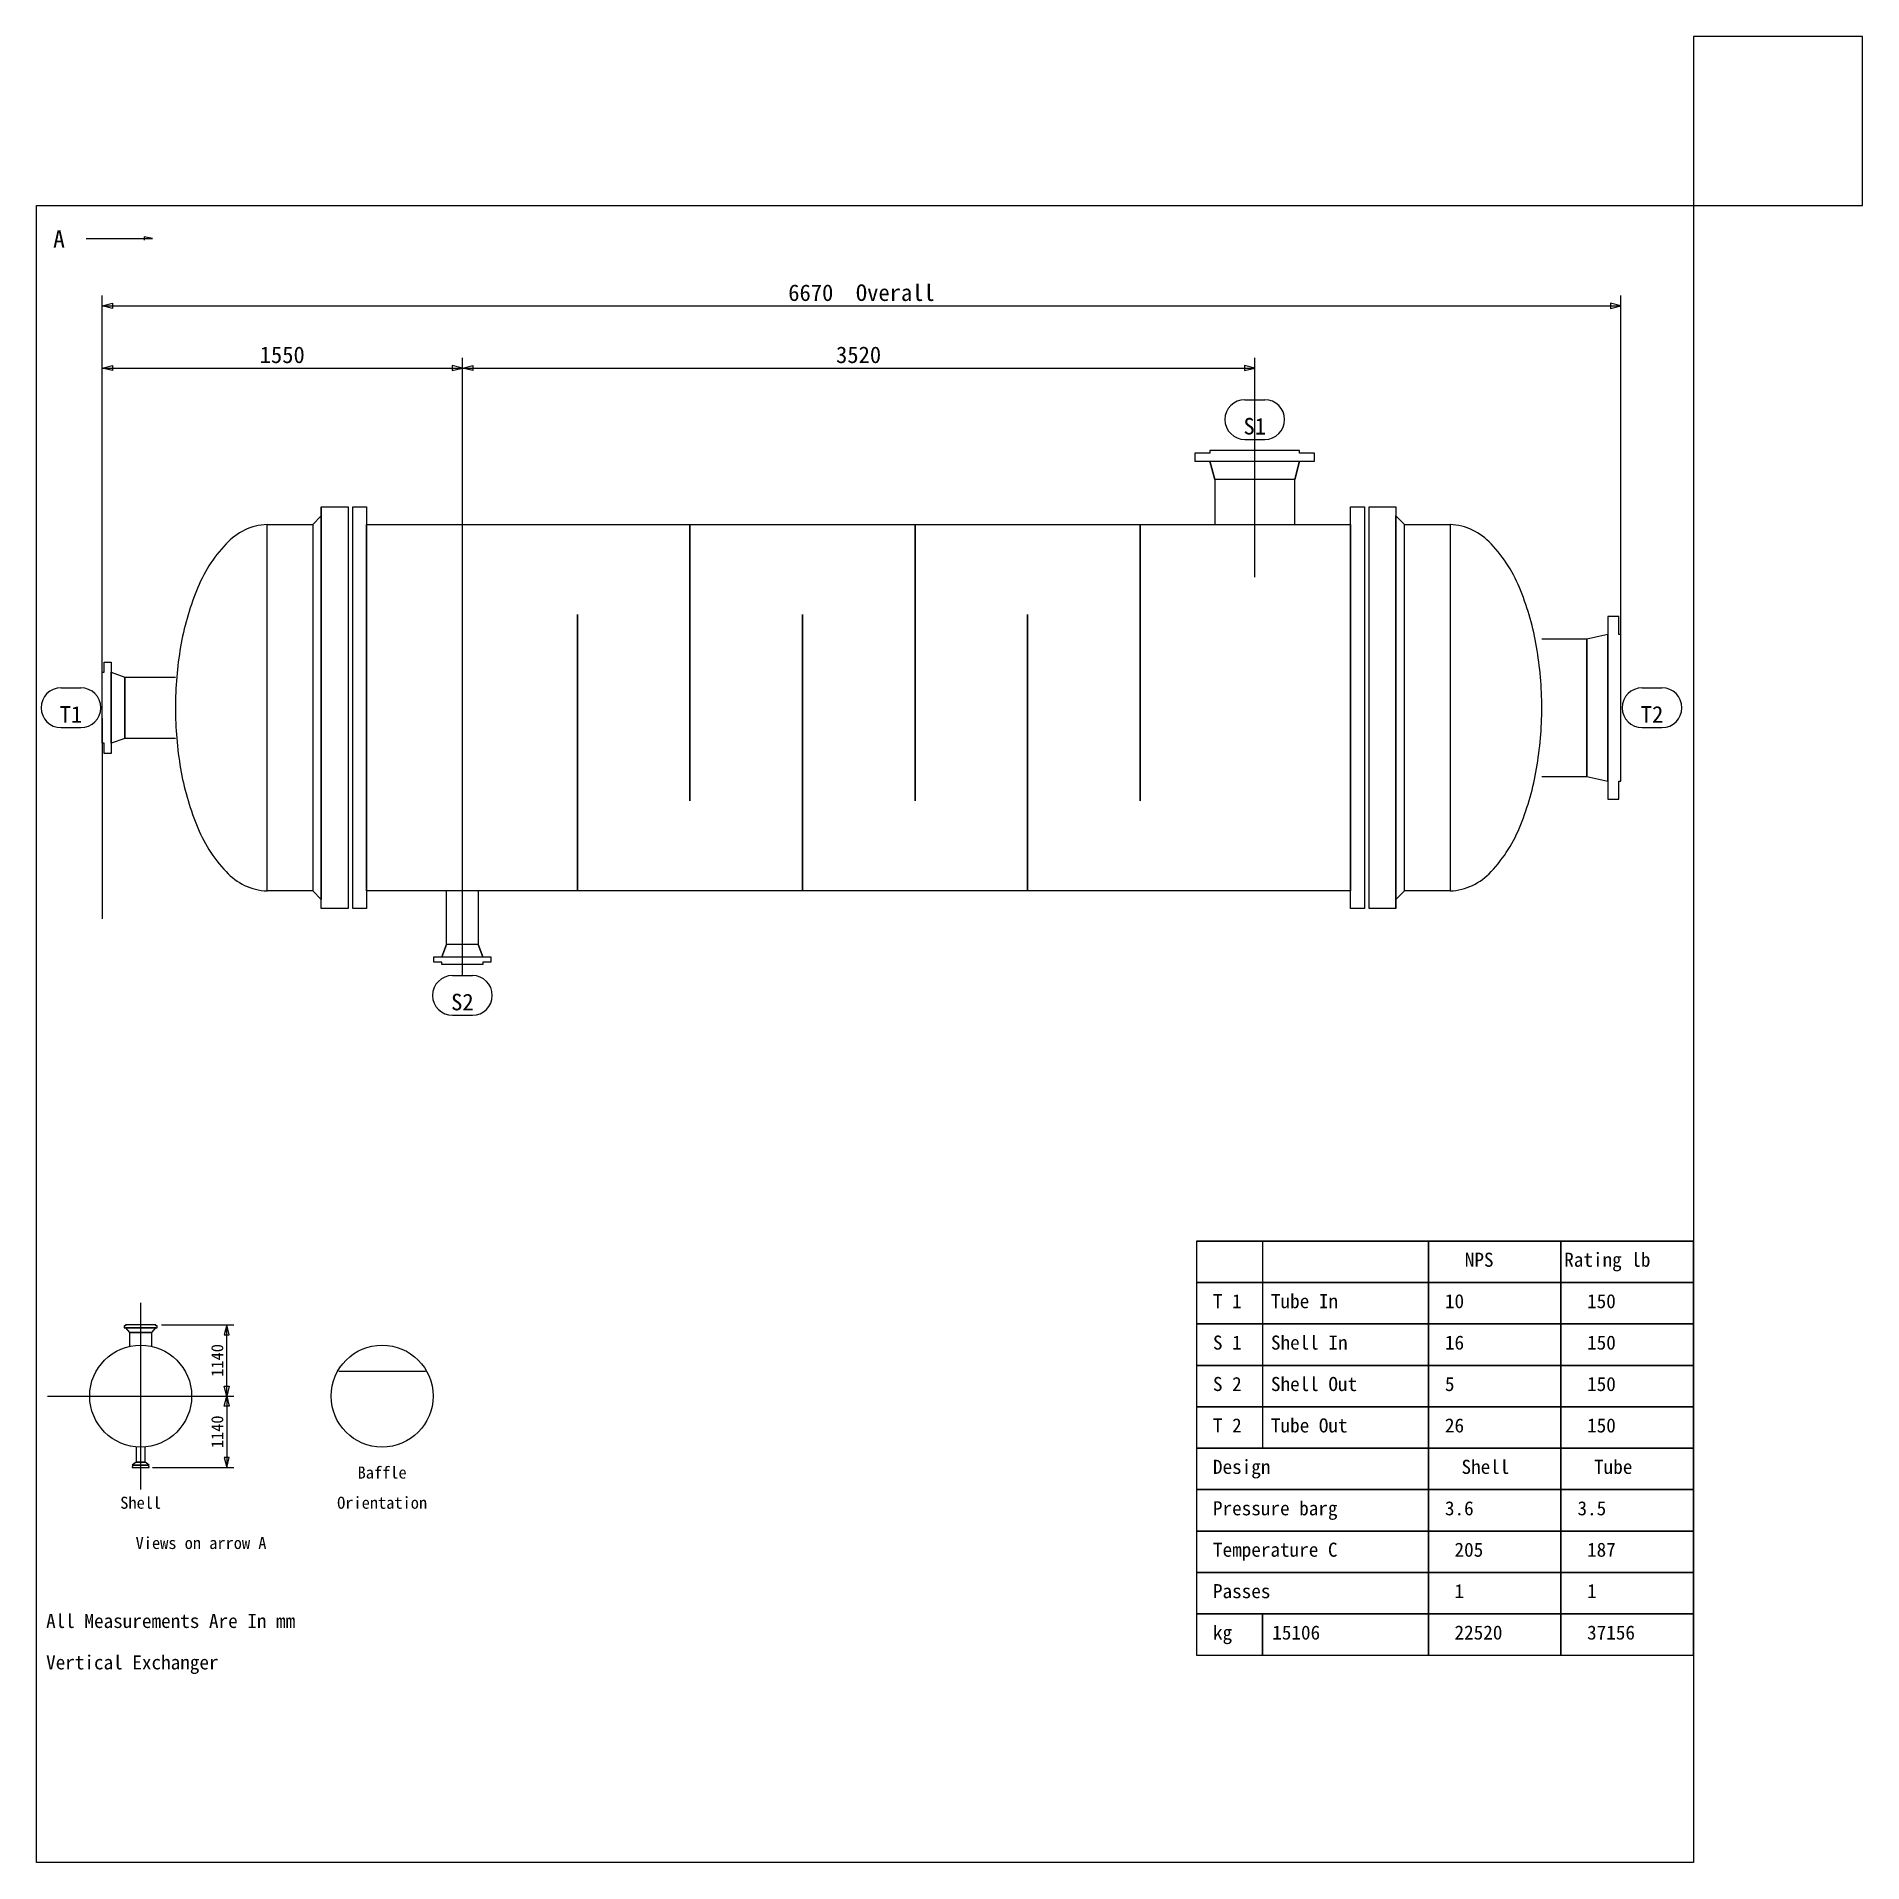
# Model space of a CAD drawing. Header units: millimetres. Extents: x -3006 to 2296, y -71 to 9552.
# Drawn here: x 235 to 1316, y 7492 to 8572 of the extents above; entities that cross this region are included whole.
import ezdxf
from ezdxf.enums import TextEntityAlignment as Align

# ---------------------------------------------------------------- set-up
doc = ezdxf.new("R2010")
doc.units = ezdxf.units.MM
for name, color, linetype in [('1', 7, 'Continuous'), ('11', 7, 'Continuous'), ('12', 7, 'Continuous'), ('2', 7, 'Continuous'), ('7', 7, 'Continuous'), ('8', 7, 'Continuous')]:
    doc.layers.add(name, color=color, linetype=linetype)

msp = doc.modelspace()

# ---------------------------------------------------------------- texts
at = {"layer": '1'}
msp.add_text('A', height=10.294, dxfattribs=at).set_placement((244.977, 8457.247), align=Align.TOP_LEFT)
for s, height, p in [('6670  Overall', 9.80392, (723.305, 8412.531)), ('1550', 9.8039, (380.547, 8375.778)), ('3520', 9.8039, (721.574, 8375.778)), ('S1', 9.8039, (955.984, 8333.51)), ('T1', 9.8039, (255.549, 8163.027)), ('T2', 9.8039, (1191.062, 8163.027)), ('S2', 9.8039, (487.164, 7992.811))]:
    msp.add_text(s, height=height, dxfattribs=at).set_placement(p, align=Align.BOTTOM_CENTER)
for p in [(347.789, 7788.607), (347.789, 7746.335)]:
    msp.add_text('1140', height=7.1132, rotation=90, dxfattribs=at).set_placement(p, align=Align.BOTTOM_CENTER)
for s, height, p in [('Baffle', 7.1132, (439.655, 7725.804)), ('Shell', 7.1132, (296.798, 7707.947)), ('Orientation', 7.11322, (439.655, 7707.947)), ('Views on arrow A', 7.11322, (332.512, 7684.138))]:
    msp.add_text(s, height=height, dxfattribs=at).set_placement(p, align=Align.TOP_CENTER)
at = {"layer": '12'}
for s, height, p in [('NPS', 8.3333, (1080.272, 7852.345)), ('Rating lb', 8.3333, (1139.095, 7852.345)), ('T 1', 8.3333, (931.252, 7827.835)), ('Tube In', 8.3333, (965.566, 7827.835)), ('10', 8.3333, (1068.507, 7827.835)), (' 150', 8.3333, (1146.938, 7827.835)), ('S 1', 8.3333, (931.252, 7803.325)), ('Shell In', 8.3333, (965.566, 7803.325)), ('16', 8.3333, (1068.507, 7803.325)), (' 150', 8.3333, (1146.938, 7803.325)), ('S 2', 8.3333, (931.252, 7778.816)), ('Shell Out', 8.3333, (965.566, 7778.816)), ('5', 8.333, (1068.507, 7778.816)), (' 150', 8.3333, (1146.938, 7778.816)), ('T 2', 8.3333, (931.252, 7754.306)), ('Tube Out', 8.3333, (965.566, 7754.306)), ('26', 8.3333, (1068.507, 7754.306)), (' 150', 8.3333, (1146.938, 7754.306)), ('Design', 8.3333, (931.252, 7729.796)), ('Shell', 8.3333, (1078.311, 7729.796)), ('Tube', 8.3333, (1156.742, 7729.796)), ('Pressure barg', 8.33333, (931.252, 7705.286)), ('3.6', 8.3333, (1068.507, 7705.286)), ('3.5', 8.3333, (1146.938, 7705.286)), ('Temperature C', 8.33333, (931.252, 7680.776)), (' 205', 8.3333, (1068.507, 7680.776)), (' 187', 8.3333, (1146.938, 7680.776)), ('Passes', 8.3333, (931.252, 7656.267)), (' 1', 8.3333, (1068.507, 7656.267)), (' 1', 8.3333, (1146.938, 7656.267)), (' All Measurements Are In mm', 8.33333, (235.173, 7638.619)), ('kg', 8.3333, (931.252, 7631.757)), (' 15106', 8.3333, (960.664, 7631.757)), (' 22520', 8.3333, (1068.507, 7631.757)), (' 37156', 8.3333, (1146.938, 7631.757)), (' Vertical Exchanger', 8.33333, (235.173, 7614.11))]:
    msp.add_text(s, height=height, dxfattribs=at).set_placement(p, align=Align.TOP_LEFT)

# ---------------------------------------------------------------- linework, layer by layer
at = {"color": 1}
msp.add_lwpolyline([(1215.566, 8471.933), (1315.566, 8471.933), (1315.566, 8571.933), (1215.566, 8571.933)], close=True, dxfattribs=at)
at = {"layer": '1'}
for p, q in [((264.585, 8452.345), (303.801, 8452.345)), ((273.931, 8180.919), (273.931, 8418.659)), ((1172.679, 8180.919), (1172.679, 8418.659)), ((273.931, 8299.723), (273.931, 8381.906)), ((487.164, 8016.698), (487.164, 8381.906)), ((955.984, 8251.953), (955.984, 8381.906)), ((950.101, 8357.039), (961.866, 8357.039)), ((950.101, 8333.51), (961.866, 8333.51)), ((249.666, 8186.557), (261.431, 8186.557)), ((1185.179, 8186.557), (1196.944, 8186.557)), ((273.931, 8168.664), (273.931, 8049.861)), ((249.666, 8163.027), (261.431, 8163.027)), ((1185.179, 8163.027), (1196.944, 8163.027)), ((481.282, 8016.341), (493.046, 8016.341)), ((481.282, 7992.811), (493.046, 7992.811)), ((296.798, 7712.314), (296.798, 7822.628)), ((309.052, 7809.743), (351.955, 7809.743)), ((241.641, 7767.471), (351.955, 7767.471)), ((303.884, 7725.199), (351.955, 7725.199))]:
    msp.add_line(p, q, dxfattribs=at)
for points in [[(303.801, 8452.345), (298.899, 8453.325), (298.899, 8451.365)], [(273.931, 8412.531), (280.058, 8414.13), (280.058, 8410.933), (273.931, 8412.531), (1172.679, 8412.531), (1166.553, 8414.13), (1166.553, 8410.933), (1172.679, 8412.531)], [(273.931, 8375.772), (280.058, 8377.37), (280.058, 8374.307), (273.931, 8375.772), (487.164, 8375.772), (481.037, 8377.37), (481.037, 8374.307), (487.164, 8375.772)], [(487.164, 8375.772), (493.291, 8377.37), (493.291, 8374.307), (487.164, 8375.772), (955.984, 8375.772), (949.857, 8377.37), (949.857, 8374.307), (955.984, 8375.772)], [(347.776, 7767.471), (346.294, 7773.399), (349.258, 7773.399), (347.776, 7767.471), (347.776, 7809.706), (346.294, 7803.778), (349.258, 7803.778), (347.776, 7809.706)], [(347.776, 7767.471), (349.258, 7761.543), (346.294, 7761.543), (347.776, 7767.471), (347.776, 7725.236), (349.258, 7731.164), (346.294, 7731.164), (347.776, 7725.236)]]:
    msp.add_lwpolyline(points, dxfattribs=at)
for centre, start, end in [((950.101, 8345.274), 90, 270), ((961.866, 8345.274), 270, 90), ((249.666, 8174.792), 90, 270), ((261.431, 8174.792), 270, 90), ((1185.179, 8174.792), 90, 270), ((1196.944, 8174.792), 270, 90), ((481.282, 8004.576), 90, 270), ((493.046, 8004.576), 270, 90)]:
    msp.add_arc(centre, 11.765, start, end, dxfattribs=at)
at = {"layer": '11'}
for points in [[(235.173, 8471.933), (1215.566, 8471.933), (1215.566, 7491.541), (235.173, 7491.541), (235.173, 8471.933)], [(921.448, 7859.208), (1215.566, 7859.208), (921.448, 7859.208), (921.448, 7834.698), (1215.566, 7834.698), (921.448, 7834.698), (921.448, 7810.188), (1215.566, 7810.188), (921.448, 7810.188), (921.448, 7785.678), (1215.566, 7785.678), (921.448, 7785.678), (921.448, 7761.169), (1215.566, 7761.169), (921.448, 7761.169), (921.448, 7736.659), (1215.566, 7736.659), (921.448, 7736.659), (921.448, 7712.149), (1215.566, 7712.149), (921.448, 7712.149), (921.448, 7687.639), (1215.566, 7687.639), (921.448, 7687.639), (921.448, 7663.129), (1215.566, 7663.129), (921.448, 7663.129), (921.448, 7638.619), (1215.566, 7638.619), (921.448, 7638.619), (921.448, 7614.11), (960.664, 7614.11), (960.664, 7638.619), (960.664, 7614.11), (1058.703, 7614.11), (1058.703, 7859.208), (1058.703, 7614.11), (1137.134, 7614.11), (1137.134, 7859.208), (1137.134, 7614.11), (1215.566, 7614.11), (1215.566, 7859.208), (960.664, 7859.208), (960.664, 7736.659)]]:
    msp.add_lwpolyline(points, dxfattribs=at)
at = {"layer": '2'}
for p, q in [((371.557, 8283.206), (371.557, 8283.206)), ((1071.59, 8283.206), (1071.59, 8283.206)), ((371.557, 8066.377), (371.557, 8066.377)), ((1071.59, 8066.377), (1071.59, 8066.377)), ((413.988, 7782.29), (465.323, 7782.29))]:
    msp.add_line(p, q, dxfattribs=at)
for points in [[(979.691, 8283.206), (979.691, 8309.844), (982.488, 8320.765), (991.411, 8320.765), (991.411, 8325.427), (982.488, 8325.427), (982.488, 8326.892), (929.479, 8326.892), (929.479, 8325.427), (920.556, 8325.427), (920.556, 8320.765), (929.479, 8320.765), (982.488, 8320.765), (979.691, 8309.844), (932.276, 8309.844), (929.479, 8320.765), (932.276, 8309.844), (932.276, 8283.206)], [(398.594, 8283.206), (403.655, 8288.268), (403.655, 8293.595), (419.505, 8293.595), (419.505, 8055.989), (403.655, 8055.989), (403.655, 8293.595), (403.655, 8061.316), (398.594, 8066.377)], [(422.302, 8293.595), (430.426, 8293.595), (430.426, 8055.989), (422.302, 8055.989), (422.302, 8293.595)], [(1012.721, 8293.595), (1020.846, 8293.595), (1020.846, 8055.989), (1012.721, 8055.989), (1012.721, 8293.595)], [(1044.553, 8066.377), (1039.492, 8061.316), (1039.492, 8055.989), (1023.643, 8055.989), (1023.643, 8293.595), (1039.492, 8293.595), (1039.492, 8055.989), (1039.492, 8288.268), (1044.553, 8283.206)], [(371.557, 8283.206), (398.594, 8283.206), (398.594, 8066.377), (371.557, 8066.377), (371.557, 8283.206)], [(430.426, 8283.206), (1012.721, 8283.206), (1012.721, 8066.377), (430.426, 8066.377), (430.426, 8283.206)], [(1044.553, 8283.206), (1071.59, 8283.206), (1071.59, 8066.377), (1044.553, 8066.377), (1044.553, 8283.206)], [(1125.797, 8134.17), (1152.435, 8134.17), (1164.955, 8131.373), (1164.955, 8120.718), (1171.348, 8120.718), (1171.348, 8131.373), (1172.679, 8131.373), (1172.679, 8218.211), (1171.348, 8218.211), (1171.348, 8228.866), (1164.955, 8228.866), (1164.955, 8218.211), (1164.955, 8131.373), (1164.955, 8218.211), (1152.435, 8215.414), (1152.435, 8134.17), (1152.435, 8215.414), (1125.797, 8215.414)], [(317.35, 8156.678), (287.383, 8156.678), (279.258, 8153.748), (279.258, 8147.755), (275.263, 8147.755), (275.263, 8153.748), (273.931, 8153.748), (273.931, 8195.835), (275.263, 8195.835), (275.263, 8201.829), (279.258, 8201.829), (279.258, 8195.835), (279.258, 8153.748), (279.258, 8195.835), (287.383, 8192.905), (287.383, 8156.678), (287.383, 8192.905), (317.35, 8192.905)], [(496.487, 8066.377), (496.487, 8034.679), (499.284, 8027.487), (504.079, 8027.487), (504.079, 8024.29), (499.284, 8024.29), (499.284, 8022.958), (475.044, 8022.958), (475.044, 8024.29), (470.249, 8024.29), (470.249, 8027.487), (475.044, 8027.487), (499.284, 8027.487), (496.487, 8034.679), (477.841, 8034.679), (475.044, 8027.487), (477.841, 8034.679), (477.841, 8066.377)], [(303.393, 7796.887), (303.393, 7805.038), (305.764, 7807.853), (306.653, 7807.853), (306.653, 7809.113), (305.764, 7809.113), (305.764, 7809.706), (287.833, 7809.706), (287.833, 7809.113), (286.943, 7809.113), (286.943, 7807.853), (287.833, 7807.853), (305.764, 7807.853), (287.833, 7807.853), (290.204, 7805.038), (303.393, 7805.038), (290.204, 7805.038), (290.204, 7796.887)], [(294.205, 7737.462), (294.205, 7728.497), (291.834, 7726.718), (292.056, 7726.718), (292.056, 7725.829), (291.834, 7725.829), (291.834, 7725.236), (301.763, 7725.236), (301.763, 7725.829), (301.54, 7725.829), (301.54, 7726.718), (301.763, 7726.718), (291.834, 7726.718), (301.763, 7726.718), (299.391, 7728.497), (294.205, 7728.497), (299.391, 7728.497), (299.391, 7737.462)]]:
    msp.add_lwpolyline(points, dxfattribs=at)
for points in [[(371.557, 8283.206, 0.1989124), (347.315, 8271.761, 0.09849141), (329.814, 8243.955, 0.05459569), (320.436, 8210.848, 0.04366094), (317.35, 8174.792, 0.04366094), (320.436, 8138.736, 0.05459569), (329.814, 8105.629, 0.09849141), (347.315, 8077.823, 0.1989124), (371.557, 8066.377, 0.1989124)], [(1071.59, 8066.377, 0.1989124), (1095.832, 8077.823, 0.09849141), (1113.334, 8105.629, 0.05459569), (1122.712, 8138.736, 0.04366094), (1125.797, 8174.792, 0.04366094), (1122.712, 8210.848, 0.05459569), (1113.334, 8243.955, 0.09849141), (1095.832, 8271.761, 0.1989124), (1071.59, 8283.206, 0.1989124)]]:
    msp.add_lwpolyline(points, format="xyb", dxfattribs=at)
for centre in [(296.798, 7767.471), (439.655, 7767.471)]:
    msp.add_circle(centre, 30.157, dxfattribs=at)
at = {"layer": '7'}
for points in [[(555.223, 8066.377), (555.223, 8066.377), (555.223, 8229.931), (555.223, 8229.931), (555.223, 8066.377)], [(688.41, 8066.377), (688.41, 8066.377), (688.41, 8229.931), (688.41, 8229.931), (688.41, 8066.377)], [(821.597, 8066.377), (821.597, 8066.377), (821.597, 8229.931), (821.597, 8229.931), (821.597, 8066.377)]]:
    msp.add_lwpolyline(points, dxfattribs=at)
at = {"layer": '8'}
for points in [[(621.816, 8119.652), (621.816, 8119.652), (621.816, 8283.206), (621.816, 8283.206), (621.816, 8119.652)], [(755.004, 8119.652), (755.004, 8119.652), (755.004, 8283.206), (755.004, 8283.206), (755.004, 8119.652)], [(888.191, 8119.652), (888.191, 8119.652), (888.191, 8283.206), (888.191, 8283.206), (888.191, 8119.652)]]:
    msp.add_lwpolyline(points, dxfattribs=at)

msp.set_redraw_order([(e.dxf.handle, doc.entitydb.next_handle()) for e in msp.query("TEXT MTEXT ATTDEF DIMENSION ARC_DIMENSION")])  # texts and dimensions are drawn at this point

doc.saveas('drawing.dxf')
